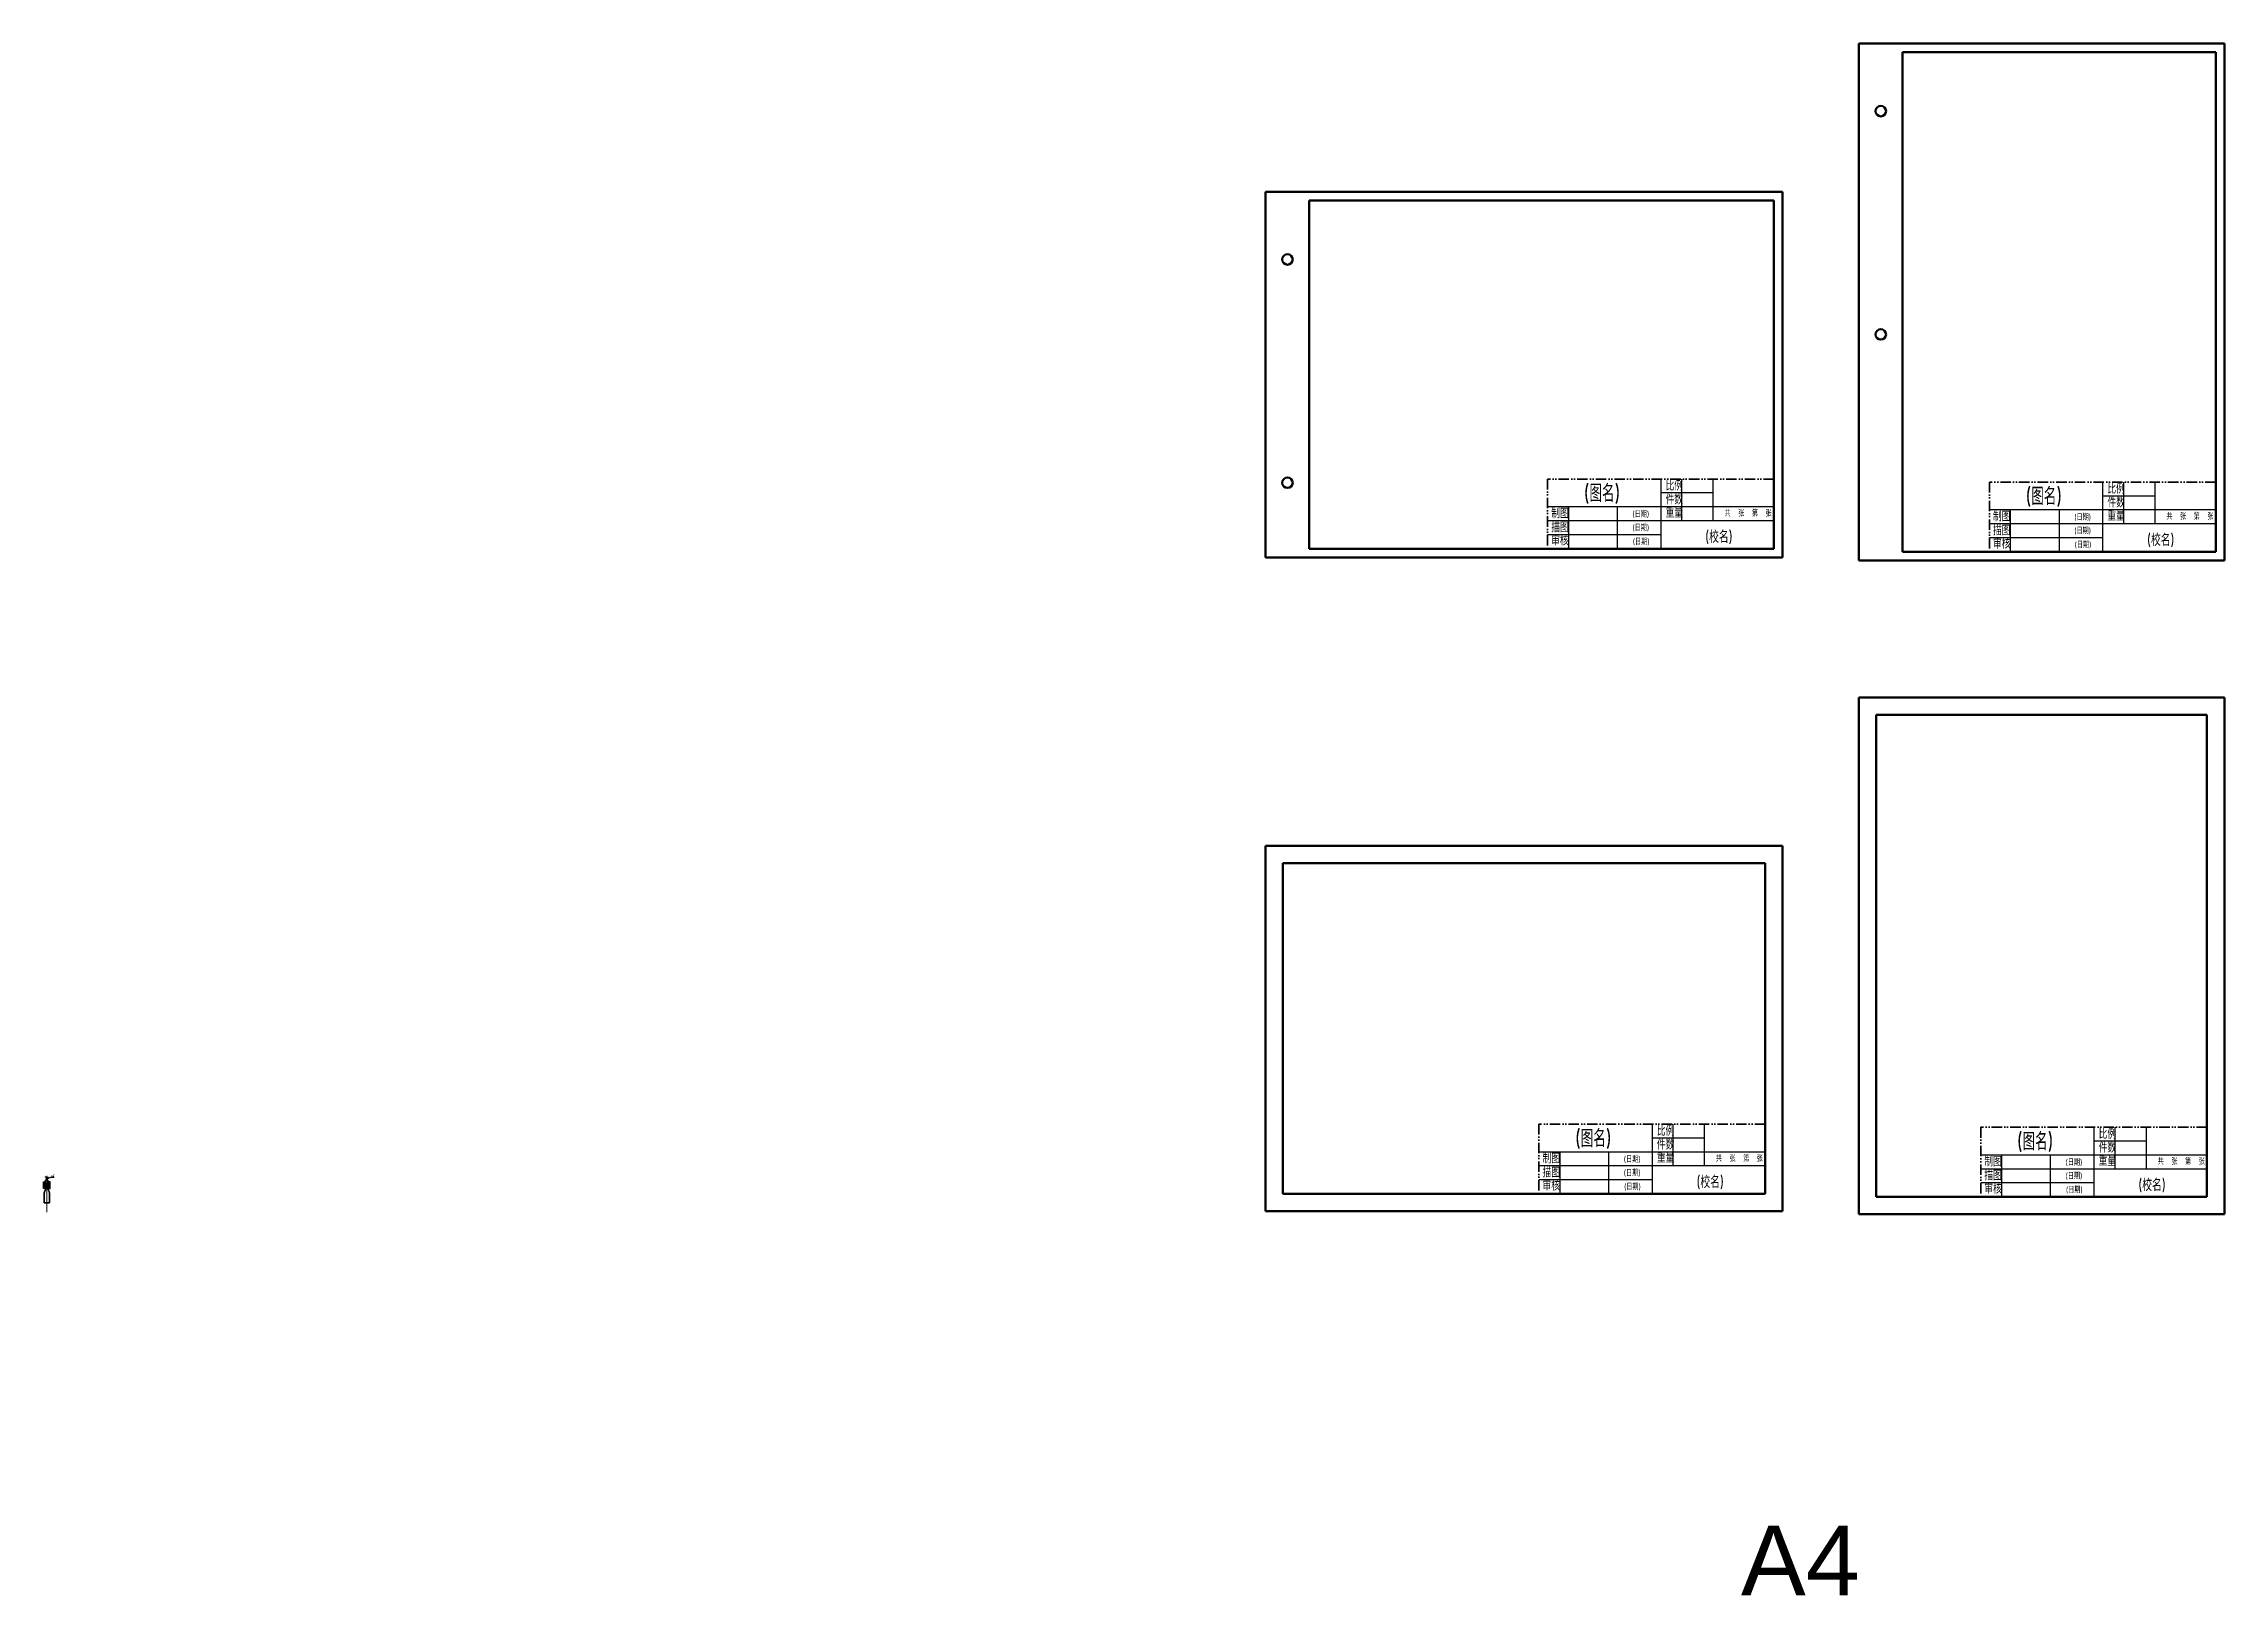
# Model space of a CAD drawing. Header units: millimetres. Extents: x -250 to 15572, y -1077 to 1720.
# Drawn here: x -250 to 1003, y -734 to 157 of the extents above; entities that cross this region are included whole.
import ezdxf

# ---------------------------------------------------------------- set-up
doc = ezdxf.new("R2010")
doc.units = ezdxf.units.MM
doc.header["$LTSCALE"] = 0.5
doc.linetypes.add('ACAD_ISO12W100', pattern=[21, 12, -3, 0, -3, 0, -3])
doc.linetypes.add('CENTER', pattern=[50.8, 31.75, -6.35, 6.35, -6.35])
doc.layers.get('0').update_dxf_attribs({"lineweight": 40})
for name, color, linetype, lineweight in [('中心线', 1, 'CENTER', 9), ('图框线', 7, 'Continuous', 100), ('粗双点画线', 7, 'ACAD_ISO12W100', 35), ('细实线', 1, 'Continuous', 25)]:
    doc.layers.add(name, color=color, linetype=linetype, lineweight=lineweight)
doc.styles.add('10#', font='gbenor.shx', dxfattribs={"height": 3.5, "bigfont": 'gbcbig.shx'})
doc.styles.add('3.5#', font='gbenor.shx', dxfattribs={"height": 3.5, "bigfont": 'gbcbig.shx'})
doc.styles.add('5#', font='gbenor.shx', dxfattribs={"height": 5, "bigfont": 'gbcbig.shx'})
doc.styles.add('7#', font='gbenor.shx', dxfattribs={"height": 7, "bigfont": 'gbcbig.shx'})
doc.styles.add('dim', font='gbeitc.shx', dxfattribs={"bigfont": 'gbcbig.shx'})

msp = doc.modelspace()

# ---------------------------------------------------------------- texts
at = {"layer": '图框线', "insert": (725.44, -694.44), "char_height": 40, "width": 57.937, "attachment_point": 1, "style": '10#'}
msp.add_mtext('{\\fArial|b0|i0|c0|p32;A4}', dxfattribs=at)
at = {"layer": '细实线', "insert": (-244.61, -493.33), "char_height": 1, "attachment_point": 5, "style": 'dim'}
msp.add_mtext('瓶盖', dxfattribs=at)

# ---------------------------------------------------------------- blocks, each defined once
blk = doc.blocks.new('标题栏')
at = {"layer": '粗双点画线'}
for p, q in [((-130, 40), (-130, 0)), ((0, 40), (-130, 40))]:
    blk.add_line(p, q, dxfattribs=at)
at = {"layer": '细实线'}
for p, q in [((-65, 40), (-65, 0)), ((-53, 40), (-53, 16)), ((-35, 40), (-35, 16)), ((-35, 32), (-65, 32)), ((0, 24), (-130, 24)), ((0, 16), (-130, 16)), ((-118, 24), (-118, 0)), ((-90, 24), (-90, 0)), ((-65, 8), (-130, 8))]:
    blk.add_line(p, q, dxfattribs=at)
at = {"layer": '细实线', "attachment_point": 1}
for s, insert, char_height, width, style in [('(图名)', (-109.1, 36.8), 10, 20.306, '10#'), ('比例', (-62.2, 38.4), 5, 16.537, '5#'), ('件数', (-62.2, 30.5), 5, 16.537, '5#'), ('制图', (-127.9, 22.5), 5, 16.537, '5#'), ('描图', (-127.9, 14.5), 5, 16.537, '5#'), ('(日期)', (-81.2, 21.5), 3.5, 21.907, '3.5#'), ('(日期)', (-81.2, 13.7), 3.5, 21.907, '3.5#'), ('重量', (-62.2, 22.9), 5, 16.537, '5#'), ('共  张  第  张', (-28.3, 22), 3.5, 44.962, '3.5#'), ('审核', (-127.9, 6.9), 5, 16.537, '5#'), ('(日期)', (-81, 5.7), 3.5, 21.907, '3.5#'), ('(校名)', (-39.4, 10.3), 7, 18.14, '7#')]:
    blk.add_mtext(s, dxfattribs=dict(at, insert=insert, char_height=char_height, width=width, style=style))
blk = doc.blocks.new('a4-1')
for p, q in [((0, 210), (0, 0)), ((297, 210), (0, 210)), ((297, 0), (297, 210)), ((0, 0), (297, 0))]:
    blk.add_line(p, q)
for centre in [(12.6, 171.2), (12.6, 42.9)]:
    blk.add_circle(centre, 3.01)
at = {"layer": '图框线'}
for p, q in [((25, 205), (25, 5)), ((292, 205), (25, 205)), ((292, 5), (292, 205)), ((25, 5), (292, 5))]:
    blk.add_line(p, q, dxfattribs=at)
blk.add_blockref('标题栏', (292, 5), dxfattribs=at)
blk = doc.blocks.new('a4-2')
for p, q in [((0, 297), (0, 0)), ((210, 297), (0, 297)), ((210, 0), (210, 297)), ((0, 0), (210, 0))]:
    blk.add_line(p, q)
for centre in [(12.6, 258.2), (12.6, 129.9)]:
    blk.add_circle(centre, 3.01)
at = {"layer": '图框线'}
for p, q in [((205, 292), (25, 292)), ((25, 292), (25, 5)), ((205, 5), (205, 292)), ((25, 5), (205, 5))]:
    blk.add_line(p, q, dxfattribs=at)
blk.add_blockref('标题栏', (205, 5), dxfattribs=at)
blk = doc.blocks.new('a4-3')
for p, q in [((297, 210), (0, 210)), ((0, 210), (0, 0)), ((297, 0), (297, 210)), ((0, 0), (297, 0))]:
    blk.add_line(p, q)
at = {"layer": '图框线'}
for p, q in [((287, 200), (10, 200)), ((10, 200), (10, 10)), ((287, 10), (287, 200)), ((10, 10), (287, 10))]:
    blk.add_line(p, q, dxfattribs=at)
blk.add_blockref('标题栏', (287, 10), dxfattribs=at)
blk = doc.blocks.new('a4-4')
for p, q in [((210, 297), (0, 297)), ((0, 297), (0, 0)), ((210, 0), (210, 297)), ((0, 0), (210, 0))]:
    blk.add_line(p, q)
at = {"layer": '图框线'}
for p, q in [((200, 287), (10, 287)), ((10, 287), (10, 10)), ((200, 10), (200, 287)), ((10, 10), (200, 10))]:
    blk.add_line(p, q, dxfattribs=at)
blk.add_blockref('标题栏', (200, 10), dxfattribs=at)

# ---------------------------------------------------------------- linework, layer by layer
at = {"layer": '中心线'}
msp.add_line((-247.73, -514.14), (-247.73, -493.41), dxfattribs=at)
at = {"layer": '粗双点画线'}
for p, q in [((-248.25, -496.87), (-248.67, -496.56)), ((-248.67, -496.56), (-248.67, -497.76)), ((-248.25, -497.45), (-248.67, -497.76)), ((-248.02, -498.22), (-248.33, -498.64)), ((-248.33, -498.64), (-247.15, -498.64)), ((-248.25, -496.87), (-248.25, -497.45)), ((-247.23, -498.91), (-248.23, -498.91)), ((-248.02, -498.22), (-247.46, -498.22)), ((-247.94, -494.76), (-247.52, -494.45)), ((-247.94, -495.34), (-247.94, -494.76)), ((-247.94, -495.34), (-247.52, -495.65)), ((-247.52, -495.65), (-247.52, -494.45)), ((-247.46, -498.22), (-247.15, -498.64)), ((-247.21, -496.88), (-246.79, -496.57)), ((-247.21, -497.45), (-247.21, -496.88)), ((-247.21, -497.45), (-246.79, -497.76)), ((-246.79, -497.76), (-246.79, -496.57)), ((-249.33, -503.55), (-249.33, -508.91)), ((-249.33, -508.91), (-246.13, -508.91)), ((-246.13, -503.55), (-246.13, -508.91))]:
    msp.add_line(p, q, dxfattribs=at)
msp.add_arc((0, 0), 4, 0, 0, dxfattribs=at)
for points in [[(-249.33, -503.55), (-249.12, -502.42), (-248.5, -501.87), (-248.23, -498.91), (-248.23, -498.91)], [(-246.13, -503.55), (-246.34, -502.42), (-246.96, -501.87), (-247.23, -498.91), (-247.23, -498.91)]]:
    msp.add_open_spline(points, degree=3, knots=[18.3045983, 18.3045983, 18.3045983, 18.3045983, 55.7185922, 121.9961212, 121.9961212, 121.9961212, 121.9961212], dxfattribs=at)
at = {"layer": '细实线'}
for p, q in [((-249.59, -500.58), (-249.59, -496.82)), ((-249.59, -496.82), (-248.67, -496.82)), ((-248.45, -500.58), (-249.59, -500.58)), ((-249.25, -497.88), (-249.25, -497.18)), ((-249.25, -497.18), (-248.67, -497.18)), ((-249.25, -497.88), (-248.67, -497.88)), ((-248.99, -499.89), (-248.99, -497.88)), ((-248.34, -499.89), (-248.99, -499.89)), ((-248.67, -496.39), (-247.99, -495.51)), ((-248.67, -498.42), (-248.67, -496.39)), ((-248.48, -498.64), (-248.67, -498.42)), ((-247.99, -494.25), (-248.65, -493.82)), ((-248.48, -498.64), (-247.73, -498.64)), ((-247.73, -496.12), (-248.25, -496.8)), ((-248.25, -496.8), (-248.25, -497.56)), ((-247.99, -495.51), (-247.99, -494.25)), ((-247.73, -496.12), (-247.21, -496.8)), ((-246.98, -498.64), (-247.73, -498.64)), ((-247.65, -495.1), (-245.49, -494.06)), ((-247.47, -494.25), (-246.82, -493.82)), ((-247.47, -495.51), (-247.47, -494.25)), ((-246.79, -496.39), (-247.47, -495.51)), ((-247.21, -496.8), (-247.21, -497.56)), ((-247.12, -499.89), (-246.47, -499.89)), ((-247.01, -500.58), (-245.87, -500.58)), ((-246.98, -498.64), (-246.79, -498.42)), ((-246.79, -498.42), (-246.79, -496.39)), ((-245.87, -496.82), (-246.79, -496.82)), ((-246.21, -497.18), (-246.79, -497.18)), ((-246.21, -497.88), (-246.79, -497.88)), ((-246.47, -499.89), (-246.47, -497.88)), ((-246.21, -497.88), (-246.21, -497.18)), ((-245.87, -500.58), (-245.87, -496.82)), ((-245.49, -494.06), (-243.61, -494.06))]:
    msp.add_line(p, q, dxfattribs=at)
msp.add_arc((-247.73, -493.41), 4.18, 262.83704, 277.16296, dxfattribs=at)

# ---------------------------------------------------------------- block references
at = {"layer": '图框线'}
for name, p in [('a4-2', (793.18, -139.7)), ('a4-1', (452.37, -137.94)), ('a4-4', (793.18, -515.42)), ('a4-3', (452.37, -513.67))]:
    msp.add_blockref(name, p, dxfattribs=at)

msp.set_redraw_order([(e.dxf.handle, doc.entitydb.next_handle()) for e in msp.query("TEXT MTEXT ATTDEF DIMENSION ARC_DIMENSION")])  # texts and dimensions are drawn at this point

doc.saveas('drawing.dxf')
